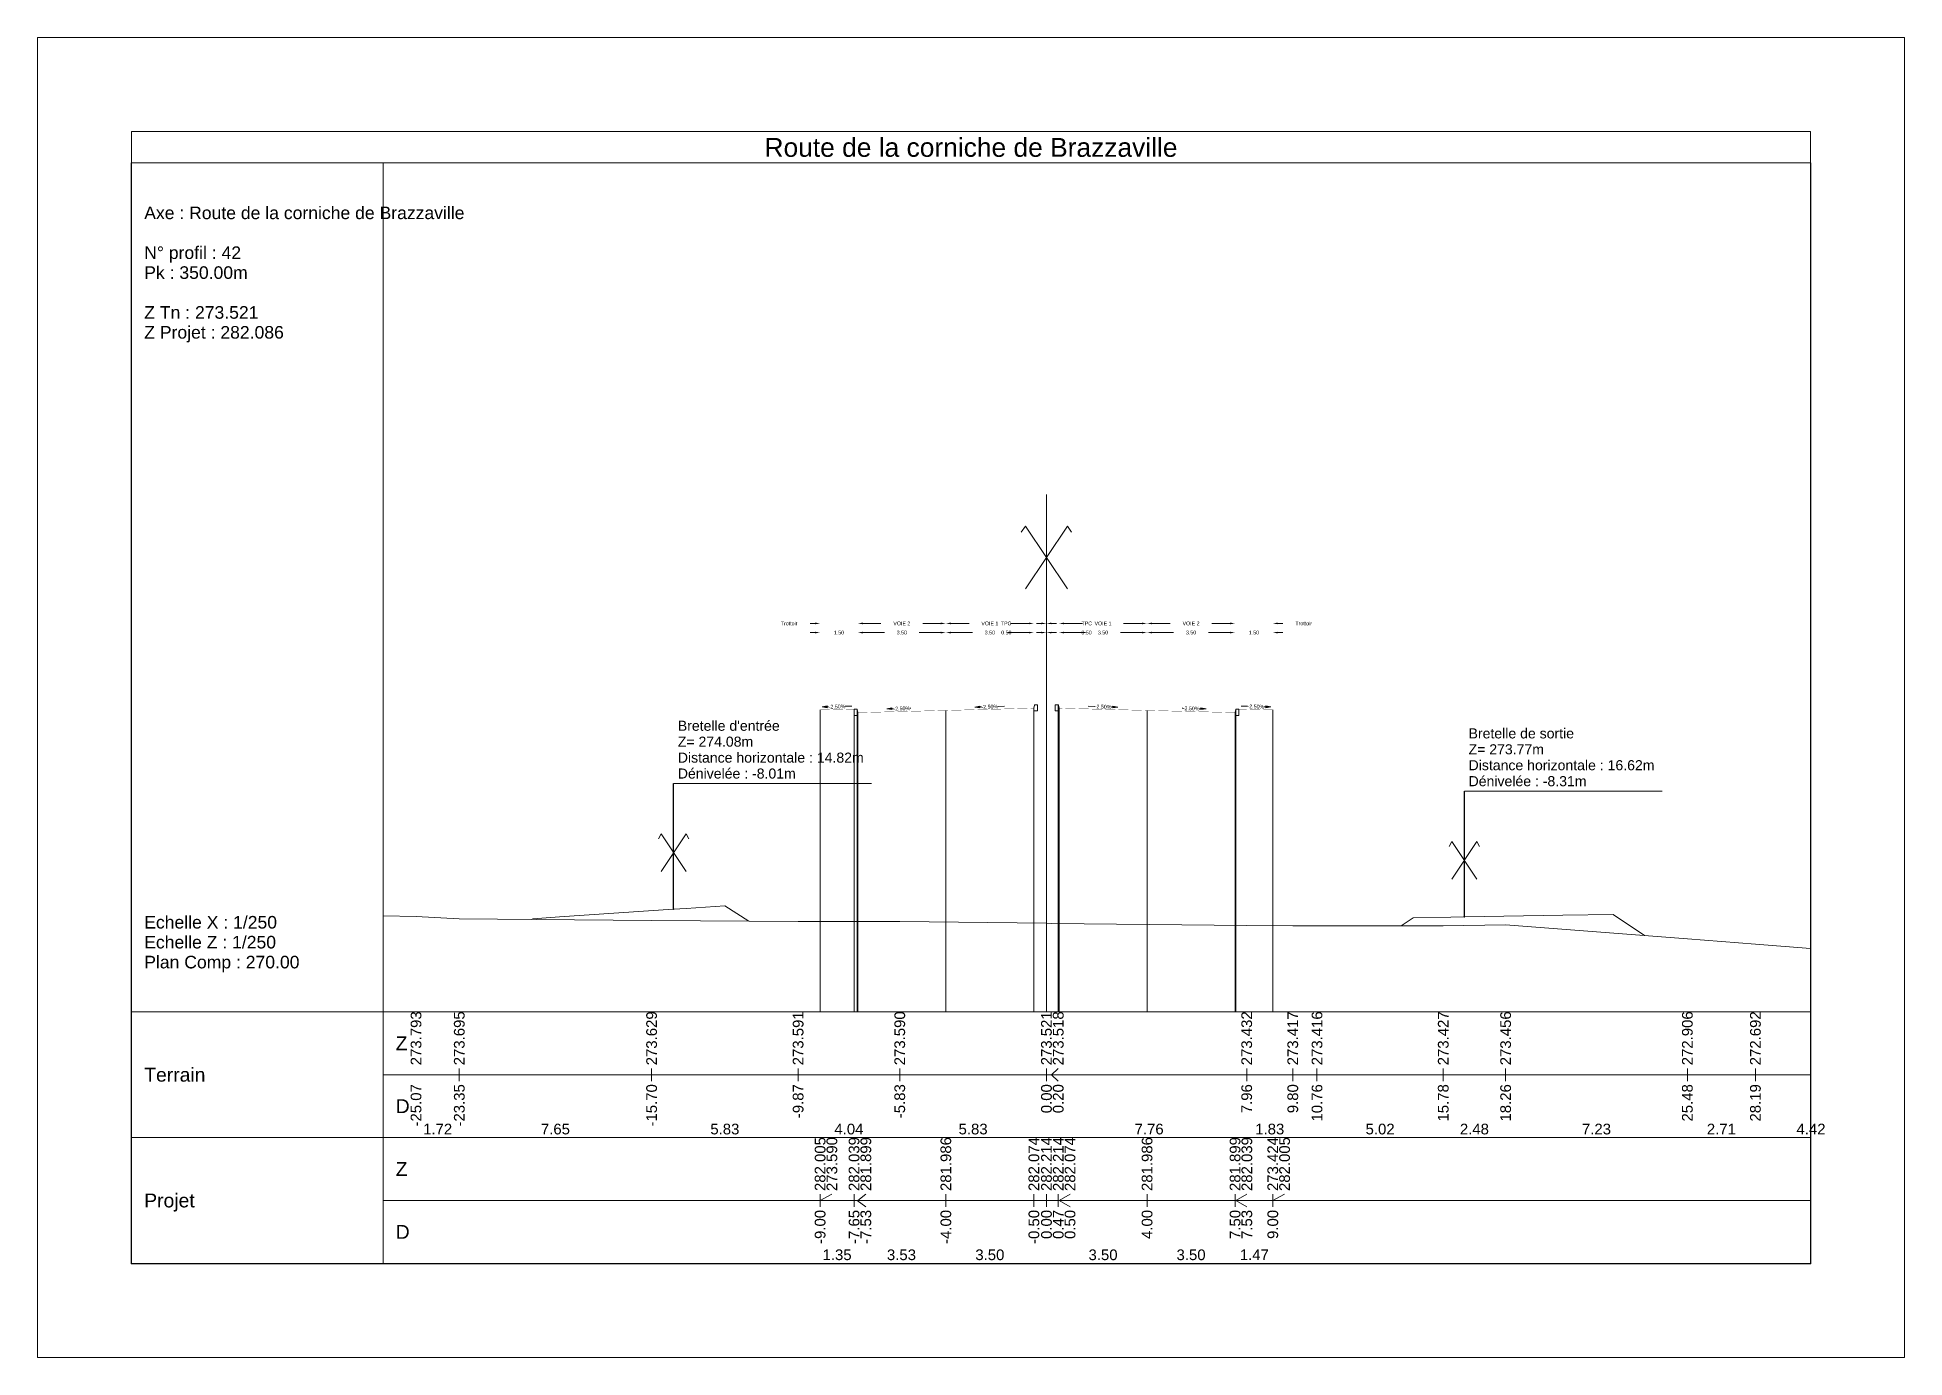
# Model space of a CAD drawing. Extents: x 0 to 74, y -372 to 1003.
# Drawn here: x 0 to 74.2, y 614.7 to 667.2 of the extents above; entities that cross this region are included whole.
import ezdxf
from ezdxf.enums import TextEntityAlignment as Align

# ---------------------------------------------------------------- set-up
doc = ezdxf.new("R2010")
doc.units = 0
doc.header["$LTSCALE"] = 2
doc.header["$PDSIZE"] = -0.004
doc.layers.get('0').update_dxf_attribs({"lineweight": 0})
for name, color, linetype, lineweight in [('Route - Profils type - Content session name', 7, 'Continuous', 0), ('Route - Profils type - PT SC CHAU TROTTOIR', 5, 'Continuous', 0), ('Route - Route de la corniche de Brazzaville - PT - Cadre_P42', 7, 'Continuous', 0), ('Route - Route de la corniche de Brazzaville - PT - Terrain_P42', 5, 'Continuous', 0)]:
    doc.layers.add(name, color=color, linetype=linetype, lineweight=lineweight)
doc.styles.add('CadreTitre', font='arial.ttf', dxfattribs={"height": 0.003})
doc.styles.add('Cotation', font='arial.ttf')
doc.styles.add('CoteHor', font='arial.ttf', dxfattribs={"height": 0.0022})
doc.styles.add('CoteHorA', font='arial.ttf', dxfattribs={"height": 0.0022})
doc.styles.add('CoteTitre', font='arial.ttf', dxfattribs={"height": 0.0017})
doc.styles.add('CoteTitreA', font='arial.ttf', dxfattribs={"height": 0.0017})
doc.styles.add('CoteVert', font='arial.ttf', dxfattribs={"height": 0.0017})
doc.styles.add('CoteVertA', font='arial.ttf', dxfattribs={"height": 0.0017})
doc.styles.add('Multi Axes', font='arial.ttf', dxfattribs={"height": 0.4})
doc.styles.add('ProfilCartouche', font='arial.ttf', dxfattribs={"height": 0.002})
doc.dimstyles.new('BRAZZAVILLE', dxfattribs={"dimtxt": 0.15, "dimasz": 0.2, "dimexe": 0.5, "dimexo": 0.5, "dimgap": 0.5, "dimtad": 0, "dimzin": 0, "dimdsep": 46, "dimtxsty": 'Cotation', "dimsah": 1, "dimcen": 0.1, "dimse1": 1, "dimse2": 1, "dimclrd": 1, "dimclre": 256, "dimclrt": 1, "dimaunit": 2, "dimazin": 0, "dimtfac": 1, "dimtdec": 4, "dimtofl": 0, "dimtmove": 0, "dimatfit": 1, "dimfxl": 1, "dimtolj": 1, "dimtzin": 0, "dimlwd": 0, "dimlwe": 0, "dimarcsym": 0})
doc.dimstyles.get("Standard").update_dxf_attribs({"dimtxt": 0.18, "dimasz": 0.18, "dimexe": 0.18, "dimexo": 0.0625, "dimgap": 0.09, "dimtad": 0, "dimtih": 1, "dimtoh": 1, "dimdec": 4, "dimzin": 0, "dimdsep": 46, "dimtxsty": 'Standard', "dimcen": 0.09, "dimadec": 0, "dimazin": 0, "dimtfac": 1, "dimtdec": 4, "dimtofl": 0, "dimtmove": 0, "dimatfit": 3, "dimfxl": 1, "dimtolj": 1, "dimtzin": 0, "dimarcsym": 0})

msp = doc.modelspace()

# ---------------------------------------------------------------- texts
at = {"color": 7, "style": 'CadreTitre'}
msp.add_text('Route de la corniche de Brazzaville', height=0.75, dxfattribs=at).set_placement((37.125, 663.17), align=Align.TOP_CENTER)
at = {"style": 'ProfilCartouche'}
for s, p in [('Axe : Route de la corniche de Brazzaville', (4.25, 660.191)), ('N° profil : 42', (4.25, 658.607)), ('Pk : 350.00m', (4.25, 657.816)), ('Z Tn : 273.521', (4.25, 656.232)), ('Z Projet : 282.086', (4.25, 655.441)), ('Echelle X : 1/250', (4.25, 631.983)), ('Echelle Z : 1/250', (4.25, 631.191)), ('Plan Comp : 270.00', (4.25, 630.399))]:
    msp.add_text(s, height=0.5, dxfattribs=at).set_placement(p, align=Align.MIDDLE_LEFT)
at = {"layer": 'Route - Route de la corniche de Brazzaville - PT - Cadre_P42', "color": 114, "style": 'CoteVert'}
for s, p in [('273.793', (15.057, 626.295)), ('273.695', (16.777, 626.295)), ('273.629', (24.424, 626.295)), ('273.591', (30.251, 626.295)), ('273.590', (34.292, 626.295)), ('273.521', (40.125, 626.295)), ('273.518', (40.593, 626.295)), ('273.432', (48.087, 626.295)), ('273.417', (49.92, 626.295)), ('273.416', (50.883, 626.295)), ('273.427', (55.902, 626.295)), ('273.456', (58.383, 626.295)), ('272.906', (65.609, 626.295)), ('272.692', (68.315, 626.295))]:
    msp.add_text(s, height=0.425, rotation=90, dxfattribs=at).set_placement(p, align=Align.MIDDLE_LEFT)
at = {"layer": 'Route - Route de la corniche de Brazzaville - PT - Cadre_P42', "color": 114, "style": 'CoteHor'}
for s, p in [('Z', (14.25, 627.17)), ('Terrain', (4.25, 625.92)), ('D', (14.25, 624.67))]:
    msp.add_text(s, height=0.55, dxfattribs=at).set_placement(p, align=Align.MIDDLE_LEFT)
at = {"layer": 'Route - Route de la corniche de Brazzaville - PT - Cadre_P42', "color": 114, "style": 'CoteVert'}
for s, p in [('-25.07', (15.057, 625.545)), ('-23.35', (16.777, 625.545)), ('-15.70', (24.424, 625.545)), ('-9.87', (30.251, 625.545)), ('-5.83', (34.292, 625.545)), ('0.00', (40.125, 625.545)), ('0.20', (40.593, 625.545)), ('7.96', (48.087, 625.545)), ('9.80', (49.92, 625.545)), ('10.76', (50.883, 625.545)), ('15.78', (55.902, 625.545)), ('18.26', (58.383, 625.545)), ('25.48', (65.609, 625.545)), ('28.19', (68.315, 625.545))]:
    msp.add_text(s, height=0.425, rotation=90, dxfattribs=at).set_placement(p, align=Align.MIDDLE_RIGHT)
at = {"layer": 'Route - Route de la corniche de Brazzaville - PT - Cadre_P42', "color": 114, "style": 'CoteTitre'}
for s, p in [('1.72', (15.917, 623.42)), ('7.65', (20.601, 623.42)), ('5.83', (27.338, 623.42)), ('4.04', (32.271, 623.42)), ('5.83', (37.208, 623.42)), ('7.76', (44.208, 623.42)), ('1.83', (49.004, 623.42)), ('5.02', (53.392, 623.42)), ('2.48', (57.142, 623.42)), ('7.23', (61.996, 623.42)), ('2.71', (66.962, 623.42)), ('4.42', (70.526, 623.42))]:
    msp.add_text(s, height=0.425, dxfattribs=at).set_placement(p, align=Align.BOTTOM_CENTER)
at = {"layer": 'Route - Route de la corniche de Brazzaville - PT - Cadre_P42', "color": 7, "style": 'CoteVertA'}
for s, p in [('282.005', (31.125, 621.295)), ('273.590', (31.593, 621.295)), ('282.039', (32.475, 621.295)), ('281.899', (32.943, 621.295)), ('281.986', (36.125, 621.295)), ('282.074', (39.625, 621.295)), ('282.214', (40.125, 621.295)), ('282.214', (40.595, 621.295)), ('282.074', (41.062, 621.295)), ('281.986', (44.125, 621.295)), ('281.899', (47.625, 621.295)), ('282.039', (48.093, 621.295)), ('273.424', (49.125, 621.295)), ('282.005', (49.593, 621.295))]:
    msp.add_text(s, height=0.425, rotation=90, dxfattribs=at).set_placement(p, align=Align.MIDDLE_LEFT)
at = {"layer": 'Route - Route de la corniche de Brazzaville - PT - Cadre_P42', "color": 7, "style": 'CoteHorA'}
for s, p in [('Z', (14.25, 622.17)), ('Projet', (4.25, 620.92)), ('D', (14.25, 619.67))]:
    msp.add_text(s, height=0.55, dxfattribs=at).set_placement(p, align=Align.MIDDLE_LEFT)
at = {"layer": 'Route - Route de la corniche de Brazzaville - PT - Cadre_P42', "color": 7, "style": 'CoteVertA'}
for s, p in [('-9.00', (31.125, 620.545)), ('-7.65', (32.475, 620.545)), ('-7.53', (32.943, 620.545)), ('-4.00', (36.125, 620.545)), ('-0.50', (39.625, 620.545)), ('0.00', (40.125, 620.545)), ('0.47', (40.595, 620.545)), ('0.50', (41.062, 620.545)), ('4.00', (44.125, 620.545)), ('7.50', (47.625, 620.545)), ('7.53', (48.093, 620.545)), ('9.00', (49.125, 620.545))]:
    msp.add_text(s, height=0.425, rotation=90, dxfattribs=at).set_placement(p, align=Align.MIDDLE_RIGHT)
at = {"layer": 'Route - Route de la corniche de Brazzaville - PT - Cadre_P42', "color": 7, "style": 'CoteTitreA'}
for s, p in [('1.35', (31.8, 618.42)), ('3.53', (34.36, 618.42)), ('3.50', (37.875, 618.42)), ('3.50', (42.375, 618.42)), ('3.50', (45.875, 618.42)), ('1.47', (48.39, 618.42))]:
    msp.add_text(s, height=0.425, dxfattribs=at).set_placement(p, align=Align.BOTTOM_CENTER)

# ---------------------------------------------------------------- blocks, each defined once
blk = doc.blocks.new('*D195')
at = {"layer": 'Defpoints', "color": 0, "transparency": 16777216}
for p in [(39.625, 643.506), (39.625, 643.502), (40.125, 640.506)]:
    blk.add_point(p, dxfattribs=at)
at = {"layer": 'Route - Profils type - PT SC CHAU TROTTOIR', "color": 1, "lineweight": 0, "transparency": 16777216}
for p, q in [((39.425, 643.502), (39.225, 643.502)), ((40.325, 643.502), (40.525, 643.502))]:
    blk.add_line(p, q, dxfattribs=at)
at = {"layer": 'Route - Profils type - PT SC CHAU TROTTOIR', "color": 1, "transparency": 16777216}
for points in [[(39.425, 643.535), (39.425, 643.469), (39.625, 643.502)], [(40.325, 643.535), (40.325, 643.469), (40.125, 643.502)]]:
    blk.add_solid(points, dxfattribs=at)
at = {"layer": 'Route - Profils type - PT SC CHAU TROTTOIR', "color": 1, "transparency": 16777216, "insert": (38.53, 643.502), "char_height": 0.15, "attachment_point": 5, "style": 'Cotation'}
blk.add_mtext('\\A1;0.50', dxfattribs=at)
blk = doc.blocks.new('*D196')
at = {"layer": 'Defpoints', "color": 0, "transparency": 16777216}
for p in [(36.125, 643.506), (36.125, 643.502), (39.625, 643.506)]:
    blk.add_point(p, dxfattribs=at)
at = {"layer": 'Route - Profils type - PT SC CHAU TROTTOIR', "color": 1, "lineweight": 0, "transparency": 16777216}
for p, q in [((36.325, 643.502), (37.18, 643.502)), ((39.425, 643.502), (38.57, 643.502))]:
    blk.add_line(p, q, dxfattribs=at)
at = {"layer": 'Route - Profils type - PT SC CHAU TROTTOIR', "color": 1, "transparency": 16777216}
for points in [[(36.325, 643.535), (36.325, 643.469), (36.125, 643.502)], [(39.425, 643.535), (39.425, 643.469), (39.625, 643.502)]]:
    blk.add_solid(points, dxfattribs=at)
at = {"layer": 'Route - Profils type - PT SC CHAU TROTTOIR', "color": 1, "transparency": 16777216, "insert": (37.875, 643.502), "char_height": 0.15, "attachment_point": 5, "style": 'Cotation'}
blk.add_mtext('\\A1;3.50', dxfattribs=at)
blk = doc.blocks.new('*D197')
at = {"layer": 'Defpoints', "color": 0, "transparency": 16777216}
for p in [(32.625, 643.506), (32.625, 643.502), (36.125, 643.506)]:
    blk.add_point(p, dxfattribs=at)
at = {"layer": 'Route - Profils type - PT SC CHAU TROTTOIR', "color": 1, "lineweight": 0, "transparency": 16777216}
for p, q in [((32.825, 643.502), (33.68, 643.502)), ((35.925, 643.502), (35.07, 643.502))]:
    blk.add_line(p, q, dxfattribs=at)
at = {"layer": 'Route - Profils type - PT SC CHAU TROTTOIR', "color": 1, "transparency": 16777216}
for points in [[(32.825, 643.535), (32.825, 643.469), (32.625, 643.502)], [(35.925, 643.535), (35.925, 643.469), (36.125, 643.502)]]:
    blk.add_solid(points, dxfattribs=at)
at = {"layer": 'Route - Profils type - PT SC CHAU TROTTOIR', "color": 1, "transparency": 16777216, "insert": (34.375, 643.502), "char_height": 0.15, "attachment_point": 5, "style": 'Cotation'}
blk.add_mtext('\\A1;3.50', dxfattribs=at)
blk = doc.blocks.new('*D198')
at = {"layer": 'Defpoints', "color": 0, "transparency": 16777216}
for p in [(31.125, 643.506), (31.125, 643.502), (32.625, 643.506)]:
    blk.add_point(p, dxfattribs=at)
at = {"layer": 'Route - Profils type - PT SC CHAU TROTTOIR', "color": 1, "lineweight": 0, "transparency": 16777216}
for p, q in [((30.925, 643.502), (30.725, 643.502)), ((32.825, 643.502), (33.025, 643.502))]:
    blk.add_line(p, q, dxfattribs=at)
at = {"layer": 'Route - Profils type - PT SC CHAU TROTTOIR', "color": 1, "transparency": 16777216}
for points in [[(30.925, 643.535), (30.925, 643.469), (31.125, 643.502)], [(32.825, 643.535), (32.825, 643.469), (32.625, 643.502)]]:
    blk.add_solid(points, dxfattribs=at)
at = {"layer": 'Route - Profils type - PT SC CHAU TROTTOIR', "color": 1, "transparency": 16777216, "insert": (31.875, 643.502), "char_height": 0.15, "attachment_point": 5, "style": 'Cotation'}
blk.add_mtext('\\A1;1.50', dxfattribs=at)
blk = doc.blocks.new('*D199')
at = {"layer": 'Defpoints', "color": 0, "transparency": 16777216}
for p in [(39.625, 643.865), (39.625, 643.306), (40.125, 640.506)]:
    blk.add_point(p, dxfattribs=at)
at = {"layer": 'Route - Profils type - PT SC CHAU TROTTOIR', "color": 1, "lineweight": 0, "transparency": 16777216}
for p, q in [((39.425, 643.865), (39.225, 643.865)), ((40.325, 643.865), (40.525, 643.865))]:
    blk.add_line(p, q, dxfattribs=at)
at = {"layer": 'Route - Profils type - PT SC CHAU TROTTOIR', "color": 1, "transparency": 16777216}
for points in [[(39.425, 643.899), (39.425, 643.832), (39.625, 643.865)], [(40.325, 643.899), (40.325, 643.832), (40.125, 643.865)]]:
    blk.add_solid(points, dxfattribs=at)
at = {"layer": 'Route - Profils type - PT SC CHAU TROTTOIR', "color": 1, "transparency": 16777216, "insert": (38.522, 643.865), "char_height": 0.15, "attachment_point": 5, "style": 'Cotation'}
blk.add_mtext('\\A1;TPC', dxfattribs=at)
blk = doc.blocks.new('*D200')
at = {"layer": 'Defpoints', "color": 0, "transparency": 16777216}
for p in [(36.125, 643.865), (36.125, 643.506), (39.625, 643.306)]:
    blk.add_point(p, dxfattribs=at)
at = {"layer": 'Route - Profils type - PT SC CHAU TROTTOIR', "color": 1, "lineweight": 0, "transparency": 16777216}
for p, q in [((36.325, 643.865), (37.057, 643.865)), ((39.425, 643.865), (38.693, 643.865))]:
    blk.add_line(p, q, dxfattribs=at)
at = {"layer": 'Route - Profils type - PT SC CHAU TROTTOIR', "color": 1, "transparency": 16777216}
for points in [[(36.325, 643.899), (36.325, 643.832), (36.125, 643.865)], [(39.425, 643.899), (39.425, 643.832), (39.625, 643.865)]]:
    blk.add_solid(points, dxfattribs=at)
at = {"layer": 'Route - Profils type - PT SC CHAU TROTTOIR', "color": 1, "transparency": 16777216, "insert": (37.875, 643.865), "char_height": 0.15, "attachment_point": 5, "style": 'Cotation'}
blk.add_mtext('\\A1;VOIE 1', dxfattribs=at)
blk = doc.blocks.new('*D201')
at = {"layer": 'Defpoints', "color": 0, "transparency": 16777216}
for p in [(32.625, 643.865), (32.625, 643.506), (36.125, 643.506)]:
    blk.add_point(p, dxfattribs=at)
at = {"layer": 'Route - Profils type - PT SC CHAU TROTTOIR', "color": 1, "lineweight": 0, "transparency": 16777216}
for p, q in [((32.825, 643.865), (33.543, 643.865)), ((35.925, 643.865), (35.207, 643.865))]:
    blk.add_line(p, q, dxfattribs=at)
at = {"layer": 'Route - Profils type - PT SC CHAU TROTTOIR', "color": 1, "transparency": 16777216}
for points in [[(32.825, 643.899), (32.825, 643.832), (32.625, 643.865)], [(35.925, 643.899), (35.925, 643.832), (36.125, 643.865)]]:
    blk.add_solid(points, dxfattribs=at)
at = {"layer": 'Route - Profils type - PT SC CHAU TROTTOIR', "color": 1, "transparency": 16777216, "insert": (34.375, 643.865), "char_height": 0.15, "attachment_point": 5, "style": 'Cotation'}
blk.add_mtext('\\A1;VOIE 2', dxfattribs=at)
blk = doc.blocks.new('*D202')
at = {"layer": 'Defpoints', "color": 0, "transparency": 16777216}
for p in [(31.125, 643.865), (31.125, 643.506), (32.625, 643.506)]:
    blk.add_point(p, dxfattribs=at)
at = {"layer": 'Route - Profils type - PT SC CHAU TROTTOIR', "color": 1, "lineweight": 0, "transparency": 16777216}
for p, q in [((30.925, 643.865), (30.725, 643.865)), ((32.825, 643.865), (33.025, 643.865))]:
    blk.add_line(p, q, dxfattribs=at)
at = {"layer": 'Route - Profils type - PT SC CHAU TROTTOIR', "color": 1, "transparency": 16777216}
for points in [[(30.925, 643.899), (30.925, 643.832), (31.125, 643.865)], [(32.825, 643.899), (32.825, 643.832), (32.625, 643.865)]]:
    blk.add_solid(points, dxfattribs=at)
at = {"layer": 'Route - Profils type - PT SC CHAU TROTTOIR', "color": 1, "transparency": 16777216, "insert": (29.894, 643.865), "char_height": 0.15, "attachment_point": 5, "style": 'Cotation'}
blk.add_mtext('\\A1;Trottoir', dxfattribs=at)
blk = doc.blocks.new('MENSURA_COTEPENTE_65')
at = {"layer": 'Route - Profils type - PT SC CHAU TROTTOIR', "linetype": 'Continuous', "lineweight": 0}
blk.add_hatch(color=1, dxfattribs=at).paths.add_polyline_path([(0.14993, -1.57664), (0.14913, -1.57652), (0.14992, -1.57636)])
at = {"layer": 'Route - Profils type - PT SC CHAU TROTTOIR', "color": 1, "linetype": 'Continuous', "lineweight": 0}
for p, q in [((0.14992, -1.5765), (0.15016, -1.57649)), ((0.15281, -1.57643), (0.15385, -1.5764))]:
    blk.add_line(p, q, dxfattribs=at)
at = {"layer": 'Route - Profils type - PT SC CHAU TROTTOIR', "color": 1, "linetype": 'Continuous', "lineweight": 0, "flags": 128}
blk.add_lwpolyline([(0.14993, -1.57664), (0.14913, -1.57652), (0.14992, -1.57636), (0.14993, -1.57664)], close=True, dxfattribs=at)
at = {"layer": 'Route - Profils type - PT SC CHAU TROTTOIR', "color": 1, "style": 'Cotation'}
blk.add_text('-2.50%', height=0.0006, rotation=-358.5679, dxfattribs=at).set_placement((0.15149, -1.57646), align=Align.MIDDLE_CENTER)
blk = doc.blocks.new('MENSURA_COTEPENTE_66')
at = {"layer": 'Route - Profils type - PT SC CHAU TROTTOIR', "linetype": 'Continuous', "lineweight": 0}
blk.add_hatch(color=1, dxfattribs=at).paths.add_polyline_path([(0.13593, -1.57692), (0.13512, -1.5768), (0.13592, -1.57664)])
at = {"layer": 'Route - Profils type - PT SC CHAU TROTTOIR', "color": 1, "linetype": 'Continuous', "lineweight": 0}
for p, q in [((0.13592, -1.57678), (0.13616, -1.57678)), ((0.13881, -1.57671), (0.13892, -1.57671))]:
    blk.add_line(p, q, dxfattribs=at)
at = {"layer": 'Route - Profils type - PT SC CHAU TROTTOIR', "color": 1, "linetype": 'Continuous', "lineweight": 0, "flags": 128}
blk.add_lwpolyline([(0.13593, -1.57692), (0.13512, -1.5768), (0.13592, -1.57664), (0.13593, -1.57692)], close=True, dxfattribs=at)
at = {"layer": 'Route - Profils type - PT SC CHAU TROTTOIR', "color": 1, "style": 'Cotation'}
blk.add_text('-2.50%', height=0.0006, rotation=-358.5679, dxfattribs=at).set_placement((0.13749, -1.57674), align=Align.MIDDLE_CENTER)
blk = doc.blocks.new('MENSURA_COTEPENTE_67')
at = {"layer": 'Route - Profils type - PT SC CHAU TROTTOIR', "linetype": 'Continuous', "lineweight": 0}
blk.add_hatch(color=1, dxfattribs=at).paths.add_polyline_path([(0.12563, -1.57662), (0.12482, -1.57649), (0.12562, -1.57633)])
at = {"layer": 'Route - Profils type - PT SC CHAU TROTTOIR', "color": 1, "linetype": 'Continuous', "lineweight": 0}
for p, q in [((0.12562, -1.57647), (0.12586, -1.57647)), ((0.12851, -1.5764), (0.12955, -1.57638))]:
    blk.add_line(p, q, dxfattribs=at)
at = {"layer": 'Route - Profils type - PT SC CHAU TROTTOIR', "color": 1, "linetype": 'Continuous', "lineweight": 0, "flags": 128}
blk.add_lwpolyline([(0.12563, -1.57662), (0.12482, -1.57649), (0.12562, -1.57633), (0.12563, -1.57662)], close=True, dxfattribs=at)
at = {"layer": 'Route - Profils type - PT SC CHAU TROTTOIR', "color": 1, "style": 'Cotation'}
blk.add_text('-2.50%', height=0.0006, rotation=-358.5679, dxfattribs=at).set_placement((0.12719, -1.57644), align=Align.MIDDLE_CENTER)
blk = doc.blocks.new('T2__mirroredMSX', base_point=(-6.713, 11.473))
at = {"linetype": 'Continuous', "flags": 128}
blk.add_lwpolyline([(-6.837, 11.703), (-6.863, 11.583), (-6.863, 11.473), (-6.713, 11.473), (-6.713, 11.723), (-6.818, 11.719, 0.339869)], format="xyb", close=True, dxfattribs=at)
blk = doc.blocks.new('T2', base_point=(-6.713, 11.473))
at = {"linetype": 'Continuous', "flags": 128}
blk.add_lwpolyline([(-6.837, 11.703), (-6.863, 11.583), (-6.863, 11.473), (-6.713, 11.473), (-6.713, 11.723), (-6.818, 11.719, 0.339869)], format="xyb", close=True, dxfattribs=at)
blk = doc.blocks.new('*D206')
at = {"layer": 'Defpoints', "color": 0, "transparency": 16777216}
for p in [(40.625, 643.506), (40.625, 643.502), (40.125, 640.506)]:
    blk.add_point(p, dxfattribs=at)
at = {"layer": 'Route - Profils type - PT SC CHAU TROTTOIR', "color": 1, "lineweight": 0, "transparency": 16777216}
for p, q in [((39.925, 643.502), (39.725, 643.502)), ((40.825, 643.502), (41.025, 643.502))]:
    blk.add_line(p, q, dxfattribs=at)
at = {"layer": 'Route - Profils type - PT SC CHAU TROTTOIR', "color": 1, "transparency": 16777216}
for points in [[(39.925, 643.535), (39.925, 643.469), (40.125, 643.502)], [(40.825, 643.535), (40.825, 643.469), (40.625, 643.502)]]:
    blk.add_solid(points, dxfattribs=at)
at = {"layer": 'Route - Profils type - PT SC CHAU TROTTOIR', "color": 1, "transparency": 16777216, "insert": (41.72, 643.502), "char_height": 0.15, "attachment_point": 5, "style": 'Cotation'}
blk.add_mtext('\\A1;0.50', dxfattribs=at)
blk = doc.blocks.new('*D207')
at = {"layer": 'Defpoints', "color": 0, "transparency": 16777216}
for p in [(40.625, 643.506), (44.125, 643.506), (44.125, 643.502)]:
    blk.add_point(p, dxfattribs=at)
at = {"layer": 'Route - Profils type - PT SC CHAU TROTTOIR', "color": 1, "lineweight": 0, "transparency": 16777216}
for p, q in [((40.825, 643.502), (41.68, 643.502)), ((43.925, 643.502), (43.07, 643.502))]:
    blk.add_line(p, q, dxfattribs=at)
at = {"layer": 'Route - Profils type - PT SC CHAU TROTTOIR', "color": 1, "transparency": 16777216}
for points in [[(40.825, 643.535), (40.825, 643.469), (40.625, 643.502)], [(43.925, 643.535), (43.925, 643.469), (44.125, 643.502)]]:
    blk.add_solid(points, dxfattribs=at)
at = {"layer": 'Route - Profils type - PT SC CHAU TROTTOIR', "color": 1, "transparency": 16777216, "insert": (42.375, 643.502), "char_height": 0.15, "attachment_point": 5, "style": 'Cotation'}
blk.add_mtext('\\A1;3.50', dxfattribs=at)
blk = doc.blocks.new('*D208')
at = {"layer": 'Defpoints', "color": 0, "transparency": 16777216}
for p in [(44.125, 643.506), (47.625, 643.506), (47.625, 643.502)]:
    blk.add_point(p, dxfattribs=at)
at = {"layer": 'Route - Profils type - PT SC CHAU TROTTOIR', "color": 1, "lineweight": 0, "transparency": 16777216}
for p, q in [((44.325, 643.502), (45.18, 643.502)), ((47.425, 643.502), (46.57, 643.502))]:
    blk.add_line(p, q, dxfattribs=at)
at = {"layer": 'Route - Profils type - PT SC CHAU TROTTOIR', "color": 1, "transparency": 16777216}
for points in [[(44.325, 643.535), (44.325, 643.469), (44.125, 643.502)], [(47.425, 643.535), (47.425, 643.469), (47.625, 643.502)]]:
    blk.add_solid(points, dxfattribs=at)
at = {"layer": 'Route - Profils type - PT SC CHAU TROTTOIR', "color": 1, "transparency": 16777216, "insert": (45.875, 643.502), "char_height": 0.15, "attachment_point": 5, "style": 'Cotation'}
blk.add_mtext('\\A1;3.50', dxfattribs=at)
blk = doc.blocks.new('*D209')
at = {"layer": 'Defpoints', "color": 0, "transparency": 16777216}
for p in [(47.625, 643.506), (49.125, 643.506), (49.125, 643.502)]:
    blk.add_point(p, dxfattribs=at)
at = {"layer": 'Route - Profils type - PT SC CHAU TROTTOIR', "color": 1, "lineweight": 0, "transparency": 16777216}
for p, q in [((47.425, 643.502), (47.225, 643.502)), ((49.325, 643.502), (49.525, 643.502))]:
    blk.add_line(p, q, dxfattribs=at)
at = {"layer": 'Route - Profils type - PT SC CHAU TROTTOIR', "color": 1, "transparency": 16777216}
for points in [[(47.425, 643.535), (47.425, 643.469), (47.625, 643.502)], [(49.325, 643.535), (49.325, 643.469), (49.125, 643.502)]]:
    blk.add_solid(points, dxfattribs=at)
at = {"layer": 'Route - Profils type - PT SC CHAU TROTTOIR', "color": 1, "transparency": 16777216, "insert": (48.375, 643.502), "char_height": 0.15, "attachment_point": 5, "style": 'Cotation'}
blk.add_mtext('\\A1;1.50', dxfattribs=at)
blk = doc.blocks.new('*D210')
at = {"layer": 'Defpoints', "color": 0, "transparency": 16777216}
for p in [(40.625, 643.865), (40.625, 643.306), (40.125, 640.506)]:
    blk.add_point(p, dxfattribs=at)
at = {"layer": 'Route - Profils type - PT SC CHAU TROTTOIR', "color": 1, "lineweight": 0, "transparency": 16777216}
for p, q in [((39.925, 643.865), (39.725, 643.865)), ((40.825, 643.865), (41.025, 643.865))]:
    blk.add_line(p, q, dxfattribs=at)
at = {"layer": 'Route - Profils type - PT SC CHAU TROTTOIR', "color": 1, "transparency": 16777216}
for points in [[(39.925, 643.899), (39.925, 643.832), (40.125, 643.865)], [(40.825, 643.899), (40.825, 643.832), (40.625, 643.865)]]:
    blk.add_solid(points, dxfattribs=at)
at = {"layer": 'Route - Profils type - PT SC CHAU TROTTOIR', "color": 1, "transparency": 16777216, "insert": (41.728, 643.865), "char_height": 0.15, "attachment_point": 5, "style": 'Cotation'}
blk.add_mtext('\\A1;TPC', dxfattribs=at)
blk = doc.blocks.new('*D211')
at = {"layer": 'Defpoints', "color": 0, "transparency": 16777216}
for p in [(44.125, 643.865), (40.625, 643.306), (44.125, 643.506)]:
    blk.add_point(p, dxfattribs=at)
at = {"layer": 'Route - Profils type - PT SC CHAU TROTTOIR', "color": 1, "lineweight": 0, "transparency": 16777216}
for p, q in [((40.825, 643.865), (41.557, 643.865)), ((43.925, 643.865), (43.193, 643.865))]:
    blk.add_line(p, q, dxfattribs=at)
at = {"layer": 'Route - Profils type - PT SC CHAU TROTTOIR', "color": 1, "transparency": 16777216}
for points in [[(40.825, 643.899), (40.825, 643.832), (40.625, 643.865)], [(43.925, 643.899), (43.925, 643.832), (44.125, 643.865)]]:
    blk.add_solid(points, dxfattribs=at)
at = {"layer": 'Route - Profils type - PT SC CHAU TROTTOIR', "color": 1, "transparency": 16777216, "insert": (42.375, 643.865), "char_height": 0.15, "attachment_point": 5, "style": 'Cotation'}
blk.add_mtext('\\A1;VOIE 1', dxfattribs=at)
blk = doc.blocks.new('*D212')
at = {"layer": 'Defpoints', "color": 0, "transparency": 16777216}
for p in [(47.625, 643.865), (44.125, 643.506), (47.625, 643.506)]:
    blk.add_point(p, dxfattribs=at)
at = {"layer": 'Route - Profils type - PT SC CHAU TROTTOIR', "color": 1, "lineweight": 0, "transparency": 16777216}
for p, q in [((44.325, 643.865), (45.043, 643.865)), ((47.425, 643.865), (46.707, 643.865))]:
    blk.add_line(p, q, dxfattribs=at)
at = {"layer": 'Route - Profils type - PT SC CHAU TROTTOIR', "color": 1, "transparency": 16777216}
for points in [[(44.325, 643.899), (44.325, 643.832), (44.125, 643.865)], [(47.425, 643.899), (47.425, 643.832), (47.625, 643.865)]]:
    blk.add_solid(points, dxfattribs=at)
at = {"layer": 'Route - Profils type - PT SC CHAU TROTTOIR', "color": 1, "transparency": 16777216, "insert": (45.875, 643.865), "char_height": 0.15, "attachment_point": 5, "style": 'Cotation'}
blk.add_mtext('\\A1;VOIE 2', dxfattribs=at)
blk = doc.blocks.new('*D213')
at = {"layer": 'Defpoints', "color": 0, "transparency": 16777216}
for p in [(49.125, 643.865), (47.625, 643.506), (49.125, 643.506)]:
    blk.add_point(p, dxfattribs=at)
at = {"layer": 'Route - Profils type - PT SC CHAU TROTTOIR', "color": 1, "lineweight": 0, "transparency": 16777216}
for p, q in [((47.425, 643.865), (47.225, 643.865)), ((49.325, 643.865), (49.525, 643.865))]:
    blk.add_line(p, q, dxfattribs=at)
at = {"layer": 'Route - Profils type - PT SC CHAU TROTTOIR', "color": 1, "transparency": 16777216}
for points in [[(47.425, 643.899), (47.425, 643.832), (47.625, 643.865)], [(49.325, 643.899), (49.325, 643.832), (49.125, 643.865)]]:
    blk.add_solid(points, dxfattribs=at)
at = {"layer": 'Route - Profils type - PT SC CHAU TROTTOIR', "color": 1, "transparency": 16777216, "insert": (50.356, 643.865), "char_height": 0.15, "attachment_point": 5, "style": 'Cotation'}
blk.add_mtext('\\A1;Trottoir', dxfattribs=at)
blk = doc.blocks.new('MENSURA_COTEPENTE_68')
at = {"layer": 'Route - Profils type - PT SC CHAU TROTTOIR', "linetype": 'Continuous', "lineweight": 0}
blk.add_hatch(color=1, dxfattribs=at).paths.add_polyline_path([(0.17107, -1.57664), (0.17187, -1.57652), (0.17108, -1.57636)])
at = {"layer": 'Route - Profils type - PT SC CHAU TROTTOIR', "color": 1, "linetype": 'Continuous', "lineweight": 0}
for p, q in [((0.16819, -1.57643), (0.16715, -1.5764)), ((0.17108, -1.5765), (0.17084, -1.57649))]:
    blk.add_line(p, q, dxfattribs=at)
at = {"layer": 'Route - Profils type - PT SC CHAU TROTTOIR', "color": 1, "linetype": 'Continuous', "lineweight": 0, "flags": 128}
blk.add_lwpolyline([(0.17107, -1.57664), (0.17187, -1.57652), (0.17108, -1.57636), (0.17107, -1.57664)], close=True, dxfattribs=at)
at = {"layer": 'Route - Profils type - PT SC CHAU TROTTOIR', "color": 1, "style": 'Cotation'}
blk.add_text('-2.50%', height=0.0006, rotation=358.5679, dxfattribs=at).set_placement((0.16951, -1.57646), align=Align.MIDDLE_CENTER)
blk = doc.blocks.new('MENSURA_COTEPENTE_69')
at = {"layer": 'Route - Profils type - PT SC CHAU TROTTOIR', "linetype": 'Continuous', "lineweight": 0}
blk.add_hatch(color=1, dxfattribs=at).paths.add_polyline_path([(0.18507, -1.57692), (0.18588, -1.5768), (0.18508, -1.57664)])
at = {"layer": 'Route - Profils type - PT SC CHAU TROTTOIR', "color": 1, "linetype": 'Continuous', "lineweight": 0}
for p, q in [((0.18219, -1.57671), (0.18208, -1.57671)), ((0.18508, -1.57678), (0.18484, -1.57678))]:
    blk.add_line(p, q, dxfattribs=at)
at = {"layer": 'Route - Profils type - PT SC CHAU TROTTOIR', "color": 1, "linetype": 'Continuous', "lineweight": 0, "flags": 128}
blk.add_lwpolyline([(0.18507, -1.57692), (0.18588, -1.5768), (0.18508, -1.57664), (0.18507, -1.57692)], close=True, dxfattribs=at)
at = {"layer": 'Route - Profils type - PT SC CHAU TROTTOIR', "color": 1, "style": 'Cotation'}
blk.add_text('-2.50%', height=0.0006, rotation=358.5679, dxfattribs=at).set_placement((0.18351, -1.57674), align=Align.MIDDLE_CENTER)
blk = doc.blocks.new('MENSURA_COTEPENTE_70')
at = {"layer": 'Route - Profils type - PT SC CHAU TROTTOIR', "linetype": 'Continuous', "lineweight": 0}
blk.add_hatch(color=1, dxfattribs=at).paths.add_polyline_path([(0.19537, -1.57662), (0.19618, -1.57649), (0.19538, -1.57633)])
at = {"layer": 'Route - Profils type - PT SC CHAU TROTTOIR', "color": 1, "linetype": 'Continuous', "lineweight": 0}
for p, q in [((0.19249, -1.5764), (0.19145, -1.57638)), ((0.19538, -1.57647), (0.19514, -1.57647))]:
    blk.add_line(p, q, dxfattribs=at)
at = {"layer": 'Route - Profils type - PT SC CHAU TROTTOIR', "color": 1, "linetype": 'Continuous', "lineweight": 0, "flags": 128}
blk.add_lwpolyline([(0.19537, -1.57662), (0.19618, -1.57649), (0.19538, -1.57633), (0.19537, -1.57662)], close=True, dxfattribs=at)
at = {"layer": 'Route - Profils type - PT SC CHAU TROTTOIR', "color": 1, "style": 'Cotation'}
blk.add_text('-2.50%', height=0.0006, rotation=358.5679, dxfattribs=at).set_placement((0.19381, -1.57644), align=Align.MIDDLE_CENTER)
blk = doc.blocks.new('MENSURA_LEADER71', base_point=(0.22697, -1.58991))
at = {"layer": 'Route - Profils type - Content session name'}
blk.add_line((0.22697, -1.58991), (0.25845, -1.58991), dxfattribs=at)
at = {"layer": 'Route - Profils type - Content session name', "style": 'Multi Axes'}
for s, p in [('Bretelle de sortie', (0.22764, -1.57991)), ('Z= 273.77m', (0.22764, -1.58244)), ('Distance horizontale : 16.62m', (0.22764, -1.58497)), ('Dénivelée : -8.31m', (0.22764, -1.58751))]:
    blk.add_text(s, height=0.0016, dxfattribs=at).set_placement(p, align=Align.TOP_LEFT)
blk = doc.blocks.new('MENSURA_LEADER72', base_point=(0.1012, -1.58869))
at = {"layer": 'Route - Profils type - Content session name'}
blk.add_line((0.1012, -1.58869), (0.13267, -1.58869), dxfattribs=at)
at = {"layer": 'Route - Profils type - Content session name', "style": 'Multi Axes'}
for s, p in [("Bretelle d'entrée", (0.10187, -1.57869)), ('Z= 274.08m', (0.10187, -1.58122)), ('Distance horizontale : 14.82m', (0.10187, -1.58376)), ('Dénivelée : -8.01m', (0.10187, -1.58629))]:
    blk.add_text(s, height=0.0016, dxfattribs=at).set_placement(p, align=Align.TOP_LEFT)

# ---------------------------------------------------------------- dimensions: what is measured, and where the dimension line sits
at = {"layer": 'Route - Profils type - PT SC CHAU TROTTOIR'}
for base, p1, p2, text, picture, middle in [((31.125, 643.865), (32.625, 643.506), (31.125, 643.506), 'Trottoir', '*D202', (29.894, 643.865)), ((32.625, 643.865), (36.125, 643.506), (32.625, 643.506), 'VOIE 2', '*D201', (34.375, 643.865)), ((36.125, 643.865), (39.625, 643.306), (36.125, 643.506), 'VOIE 1', '*D200', (37.875, 643.865)), ((39.625, 643.865), (40.125, 640.506), (39.625, 643.306), 'TPC', '*D199', (38.522, 643.865)), ((40.625, 643.865), (40.125, 640.506), (40.625, 643.306), 'TPC', '*D210', (41.728, 643.865)), ((44.125, 643.865), (40.625, 643.306), (44.125, 643.506), 'VOIE 1', '*D211', (42.375, 643.865)), ((47.625, 643.865), (44.125, 643.506), (47.625, 643.506), 'VOIE 2', '*D212', (45.875, 643.865)), ((49.125, 643.865), (47.625, 643.506), (49.125, 643.506), 'Trottoir', '*D213', (50.356, 643.865)), ((31.125, 643.502), (32.625, 643.506), (31.125, 643.506), '1.50', '*D198', (31.875, 643.502)), ((32.625, 643.502), (36.125, 643.506), (32.625, 643.506), '3.50', '*D197', (34.375, 643.502)), ((36.125, 643.502), (39.625, 643.506), (36.125, 643.506), '3.50', '*D196', (37.875, 643.502)), ((39.625, 643.502), (40.125, 640.506), (39.625, 643.506), '0.50', '*D195', (38.53, 643.502)), ((40.625, 643.502), (40.125, 640.506), (40.625, 643.506), '0.50', '*D206', (41.72, 643.502)), ((44.125, 643.502), (40.625, 643.506), (44.125, 643.506), '3.50', '*D207', (42.375, 643.502)), ((47.625, 643.502), (44.125, 643.506), (47.625, 643.506), '3.50', '*D208', (45.875, 643.502)), ((49.125, 643.502), (47.625, 643.506), (49.125, 643.506), '1.50', '*D209', (48.375, 643.502))]:
    dim = msp.add_linear_dim(base=base, p1=p1, p2=p2, text=text, dimstyle='BRAZZAVILLE', override={"dimscale": 1, "dimclrt": 1}, dxfattribs=at)
    dim.commit()
    dim.dimension.update_dxf_attribs({"geometry": picture, "text_midpoint": middle})

# ---------------------------------------------------------------- linework, layer by layer
at = {"flags": 128}
for points in [[(0, 614.67), (0, 667.17), (74.25, 667.17), (74.25, 614.67)], [(3.75, 618.42), (3.75, 663.42), (70.5, 663.42), (70.5, 618.42)]]:
    msp.add_lwpolyline(points, close=True, dxfattribs=at)
at = {"layer": 'Route - Profils type - Content session name'}
for p, q in [((25.3, 632.497), (25.3, 635.997)), ((56.743, 632.193), (56.743, 635.693)), ((24.7, 635.297), (24.8, 635.497)), ((24.8, 635.497), (25.8, 633.997)), ((25.8, 635.497), (24.8, 633.997)), ((25.9, 635.297), (25.8, 635.497)), ((56.143, 634.993), (56.243, 635.193)), ((56.243, 635.193), (57.243, 633.693)), ((57.243, 635.193), (56.243, 633.693)), ((57.343, 634.993), (57.243, 635.193))]:
    msp.add_line(p, q, dxfattribs=at)
at = {"layer": 'Route - Profils type - Content session name', "color": 251, "linetype": 'Continuous', "flags": 128}
for points in [[(19.648, 632.09), (19.701, 632.124), (20.757, 632.197), (25.287, 632.499), (25.3, 632.497), (25.801, 632.533), (27.34, 632.634), (28.288, 632.023)], [(54.231, 631.843), (54.705, 632.159), (56.208, 632.186), (56.709, 632.195), (56.743, 632.193), (60.654, 632.262), (62.654, 632.293), (63.909, 631.456)]]:
    msp.add_lwpolyline(points, dxfattribs=at)
at = {"layer": 'Route - Profils type - Content session name'}
for p in [(25.3, 632.497), (56.743, 632.193)]:
    msp.add_point(p, dxfattribs=at)
at = {"layer": 'Route - Profils type - PT SC CHAU TROTTOIR', "color": 1, "linetype": 'Continuous', "flags": 128}
for points in [[(40.125, 640.634, 0.01, 0.01, 0), (39.775, 640.634, 0.01, 0.01, 0), (39.655, 640.634, 0.01, 0.01, 0), (39.625, 640.494, 0.01, 0.01, 0), (36.125, 640.406, 0.01, 0.01, 0), (32.625, 640.319, 0.01, 0.01, 0), (32.595, 640.459, 0.01, 0.01, 0), (32.475, 640.459, 0.01, 0.01, 0), (31.125, 640.425, 0.01, 0.01, 0), (31.125, 632.01, 0.01, 0.01, 0)], [(40.125, 640.634, 0.01, 0.01, 0), (40.475, 640.634, 0.01, 0.01, 0), (40.595, 640.634, 0.01, 0.01, 0), (40.625, 640.494, 0.01, 0.01, 0), (44.125, 640.406, 0.01, 0.01, 0), (47.625, 640.319, 0.01, 0.01, 0), (47.655, 640.459, 0.01, 0.01, 0), (47.775, 640.459, 0.01, 0.01, 0), (49.125, 640.425, 0.01, 0.01, 0), (49.125, 631.844, 0.01, 0.01, 0)]]:
    msp.add_lwpolyline(points, format="xyseb", dxfattribs=at)
at = {"layer": 'Route - Route de la corniche de Brazzaville - PT - Cadre_P42', "color": 7, "linetype": 'Continuous'}
for p, q in [((13.75, 662.17), (13.75, 618.42)), ((40.125, 643.989), (40.125, 648.989)), ((39.125, 647.489), (39.292, 647.739)), ((40.958, 645.239), (39.292, 647.739)), ((39.292, 645.239), (40.958, 647.739)), ((41.125, 647.489), (40.958, 647.739)), ((40.125, 628.42), (40.125, 643.989)), ((31.125, 628.42), (31.125, 640.425)), ((31.125, 628.42), (31.125, 640.425)), ((32.475, 628.42), (32.475, 640.459)), ((32.475, 628.42), (32.475, 640.459)), ((32.595, 628.42), (32.595, 640.459)), ((32.625, 628.42), (32.625, 640.319)), ((36.125, 628.42), (36.125, 640.406)), ((36.125, 628.42), (36.125, 640.406)), ((39.625, 628.42), (39.625, 640.494)), ((39.625, 628.42), (39.625, 640.494)), ((40.125, 628.42), (40.125, 640.634)), ((40.125, 628.42), (40.125, 640.634)), ((40.595, 628.42), (40.595, 640.634)), ((40.595, 628.42), (40.595, 640.634)), ((40.625, 628.42), (40.625, 640.494)), ((40.625, 628.42), (40.625, 640.494)), ((44.125, 628.42), (44.125, 640.406)), ((44.125, 628.42), (44.125, 640.406)), ((47.625, 628.42), (47.625, 640.319)), ((47.625, 628.42), (47.625, 640.319)), ((47.655, 628.42), (47.655, 640.459)), ((47.655, 628.42), (47.655, 640.459)), ((49.125, 628.42), (49.125, 640.425)), ((31.125, 628.42), (31.125, 632.01)), ((49.125, 628.42), (49.125, 631.844)), ((49.125, 628.42), (49.125, 631.844)), ((70.5, 628.42), (3.75, 628.42)), ((70.5, 625.92), (13.75, 625.92)), ((70.5, 623.42), (3.75, 623.42)), ((70.5, 623.42), (3.75, 623.42)), ((70.5, 623.42), (3.75, 623.42)), ((70.5, 623.42), (3.75, 623.42)), ((70.5, 623.42), (3.75, 623.42)), ((70.5, 623.42), (3.75, 623.42)), ((70.5, 623.42), (3.75, 623.42)), ((70.5, 620.92), (13.75, 620.92)), ((31.125, 621.17), (31.125, 620.92)), ((31.593, 621.17), (31.125, 620.92)), ((31.125, 620.67), (31.125, 620.92)), ((32.475, 621.17), (32.475, 620.92)), ((32.475, 620.67), (32.475, 620.92)), ((32.943, 620.67), (32.595, 620.92)), ((32.943, 621.17), (32.625, 620.92)), ((36.125, 621.17), (36.125, 620.92)), ((36.125, 620.67), (36.125, 620.92)), ((39.625, 621.17), (39.625, 620.92)), ((39.625, 620.67), (39.625, 620.92)), ((40.125, 621.17), (40.125, 620.92)), ((40.125, 620.67), (40.125, 620.92)), ((40.595, 621.17), (40.595, 620.92)), ((40.595, 620.67), (40.595, 620.92)), ((41.062, 621.17), (40.625, 620.92)), ((41.062, 620.67), (40.625, 620.92)), ((44.125, 621.17), (44.125, 620.92)), ((44.125, 620.67), (44.125, 620.92)), ((47.625, 621.17), (47.625, 620.92)), ((47.625, 620.67), (47.625, 620.92)), ((48.093, 621.17), (47.655, 620.92)), ((48.093, 620.67), (47.655, 620.92)), ((49.125, 621.17), (49.125, 620.92)), ((49.593, 621.17), (49.125, 620.92)), ((49.125, 620.67), (49.125, 620.92)), ((70.5, 618.42), (3.75, 618.42)), ((70.5, 618.42), (3.75, 618.42)), ((70.5, 618.42), (3.75, 618.42)), ((70.5, 618.42), (3.75, 618.42)), ((70.5, 618.42), (3.75, 618.42)), ((70.5, 618.42), (3.75, 618.42))]:
    msp.add_line(p, q, dxfattribs=at)
at = {"layer": 'Route - Route de la corniche de Brazzaville - PT - Cadre_P42', "color": 114, "linetype": 'Continuous'}
for p, q in [((16.777, 626.17), (16.777, 625.92)), ((24.424, 626.17), (24.424, 625.92)), ((30.251, 626.17), (30.251, 625.92)), ((34.292, 626.17), (34.292, 625.92)), ((40.125, 626.17), (40.125, 625.92)), ((40.593, 626.17), (40.33, 625.92)), ((48.087, 626.17), (48.087, 625.92)), ((49.92, 626.17), (49.92, 625.92)), ((50.883, 626.17), (50.883, 625.92)), ((55.902, 626.17), (55.902, 625.92)), ((58.383, 626.17), (58.383, 625.92)), ((65.609, 626.17), (65.609, 625.92)), ((68.315, 626.17), (68.315, 625.92)), ((16.777, 625.67), (16.777, 625.92)), ((24.424, 625.67), (24.424, 625.92)), ((30.251, 625.67), (30.251, 625.92)), ((34.292, 625.67), (34.292, 625.92)), ((40.125, 625.67), (40.125, 625.92)), ((40.593, 625.67), (40.33, 625.92)), ((48.087, 625.67), (48.087, 625.92)), ((49.92, 625.67), (49.92, 625.92)), ((50.883, 625.67), (50.883, 625.92)), ((55.902, 625.67), (55.902, 625.92)), ((58.383, 625.67), (58.383, 625.92)), ((65.609, 625.67), (65.609, 625.92)), ((68.315, 625.67), (68.315, 625.92))]:
    msp.add_line(p, q, dxfattribs=at)
at = {"layer": 'Route - Route de la corniche de Brazzaville - PT - Cadre_P42', "flags": 128}
msp.add_lwpolyline([(3.737, 618.407), (3.737, 662.182), (70.513, 662.182), (70.513, 618.407)], close=True, dxfattribs=at)
at = {"layer": 'Route - Route de la corniche de Brazzaville - PT - Terrain_P42', "color": 114, "linetype": 'Continuous', "flags": 128}
msp.add_lwpolyline([(13.75, 632.24), (15.057, 632.213), (16.777, 632.115), (24.424, 632.049), (30.251, 632.011), (34.292, 632.01), (40.125, 631.941), (40.33, 631.938), (48.087, 631.852), (49.92, 631.837), (50.883, 631.836), (55.902, 631.847), (58.383, 631.876), (65.609, 631.326), (68.315, 631.112), (70.5, 630.941)], dxfattribs=at)
msp.add_lwpolyline([(13.75, 632.24), (15.057, 632.213), (16.777, 632.115), (24.424, 632.049), (30.251, 632.011), (34.292, 632.01), (40.125, 631.941), (40.33, 631.938), (48.087, 631.852), (49.92, 631.837), (50.883, 631.836), (55.902, 631.847), (58.383, 631.876), (65.609, 631.326), (68.315, 631.112), (70.5, 630.941)], dxfattribs=at)

# ---------------------------------------------------------------- block references
at = {"layer": 'Route - Profils type - Content session name', "xscale": 250, "yscale": 250, "zscale": 250}
for name, p in [('MENSURA_LEADER72', (25.3, 637.497)), ('MENSURA_LEADER71', (56.743, 637.193))]:
    msp.add_blockref(name, p, dxfattribs=at)
at = {"layer": 'Route - Profils type - PT SC CHAU TROTTOIR', "xscale": 250, "yscale": 250, "zscale": 250}
for name in ['MENSURA_COTEPENTE_67', 'MENSURA_COTEPENTE_66', 'MENSURA_COTEPENTE_65', 'MENSURA_COTEPENTE_68', 'MENSURA_COTEPENTE_69', 'MENSURA_COTEPENTE_70']:
    msp.add_blockref(name, (0, 1034.67), dxfattribs=at)
at = {"layer": 'Route - Profils type - PT SC CHAU TROTTOIR', "xscale": -1, "zscale": 250}
for p in [(32.475, 640.209), (40.475, 640.384)]:
    msp.add_blockref('T2__mirroredMSX', p, dxfattribs=at)
at = {"layer": 'Route - Profils type - PT SC CHAU TROTTOIR', "zscale": 250}
for p in [(39.775, 640.384), (47.775, 640.209)]:
    msp.add_blockref('T2', p, dxfattribs=at)

msp.set_redraw_order([(e.dxf.handle, doc.entitydb.next_handle()) for e in msp.query("TEXT MTEXT ATTDEF DIMENSION ARC_DIMENSION")])  # texts and dimensions are drawn at this point

# ---------------------------------------------------------------- leaders
at = {"layer": 'Route - Profils type - Content session name', "linetype": 'Continuous'}
for points in [[(25.3, 632.497), (25.3, 637.497)], [(56.743, 632.193), (56.743, 637.193)]]:
    msp.add_leader(points, dimstyle='Standard', override={"dimasz": 0, "dimldrblk": 'None'}, dxfattribs=at)

doc.saveas('drawing.dxf')
